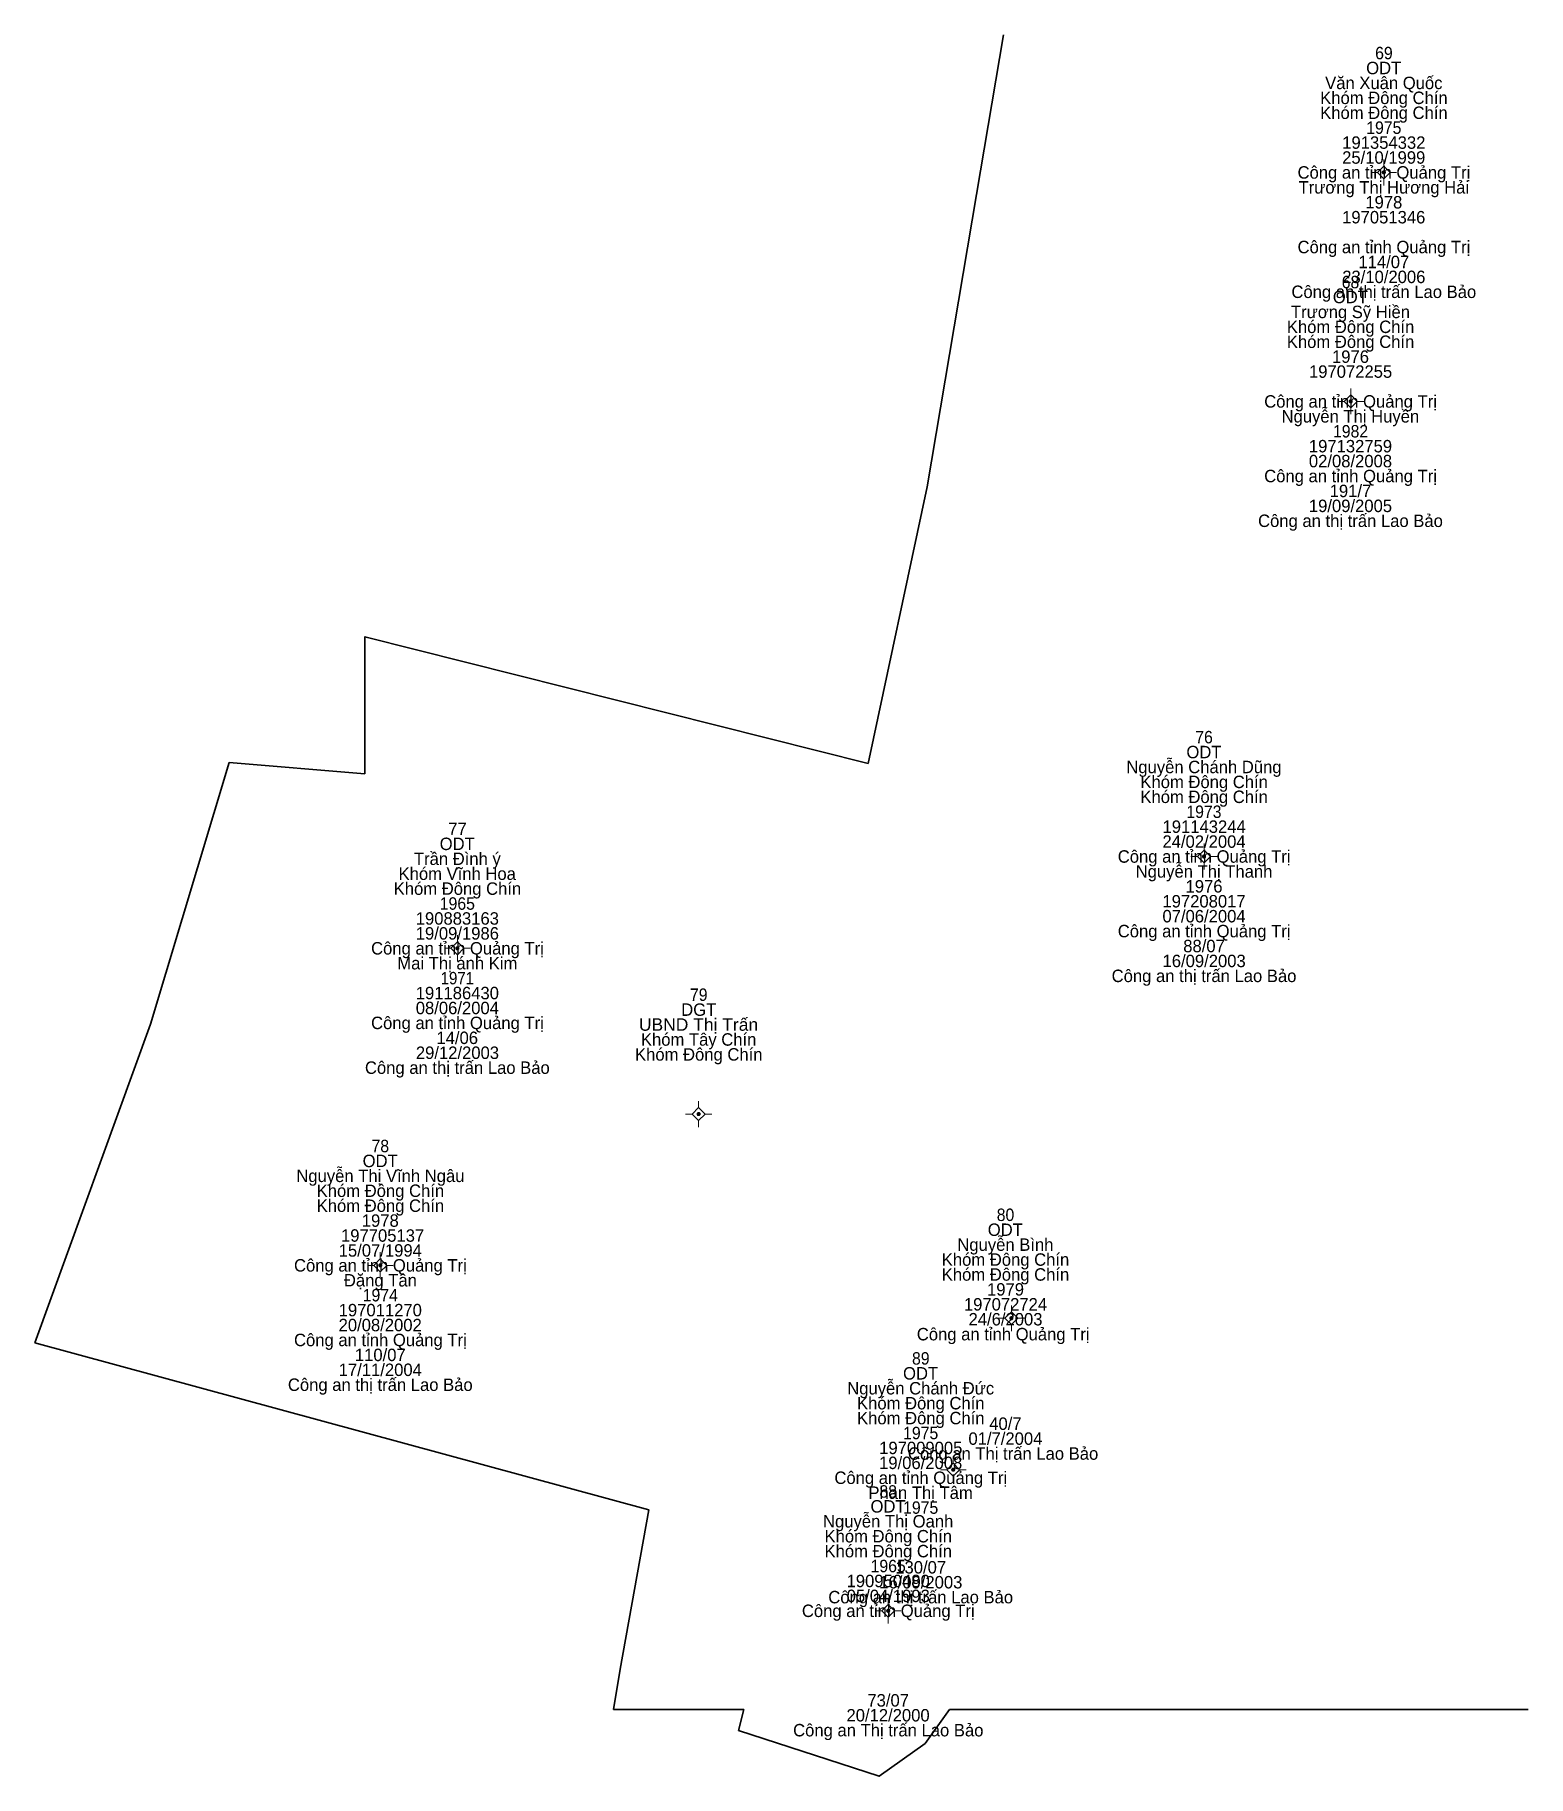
# Model space of a CAD drawing. Header units: metres. Extents: x 537984 to 538490, y 1837401 to 1838049.
# Drawn here: x 537984.1 to 538056.2, y 1837496.8 to 1837580.8 of the extents above; entities that cross this region are included whole.
import ezdxf
from ezdxf.enums import TextEntityAlignment as Align

# ---------------------------------------------------------------- set-up
doc = ezdxf.new("R2010")
doc.units = ezdxf.units.M
doc.header["$LTSCALE"] = 0.24
doc.linetypes.add('MEDIUM_DASHED', pattern=[4.5, 3, -1.5])
doc.layers.add('11', color=7, linetype='MEDIUM_DASHED', lineweight=13)
doc.layers.add('54', color=7, linetype='Continuous', lineweight=35)
doc.layers.add('15', color=7, linetype='Continuous')

msp = doc.modelspace()

# ---------------------------------------------------------------- texts
at = {"layer": '15'}
for s, width, p in [('69', 0.95, (538049.195, 1837579.63)), ('1975', 0.95, (538049.19, 1837576.03)), ('68', 0.95, (538047.58, 1837568.58)), ('1982', 0.95, (538047.585, 1837561.38)), ('76', 0.95, (538040.51, 1837546.62)), ('1973', 0.95, (538040.505, 1837543.02)), ('1965', 0.95, (538004.46, 1837538.59)), ('1971', 0.9, (538004.46, 1837534.99)), ('79', 0.95, (538016.115, 1837534.19)), ('UBND Thị Trấn', 1.05, (538016.105, 1837532.75)), ('78', 0.95, (538000.74, 1837526.89)), ('80', 0.95, (538030.925, 1837523.57)), ('1974', 0.95, (538000.74, 1837519.69)), ('89', 0.95, (538026.835, 1837516.64)), ('1975', 0.95, (538026.83, 1837513.04)), ('88', 0.95, (538025.26, 1837510.22)), ('1975', 0.95, (538026.83, 1837509.44)), ('1965', 0.95, (538025.26, 1837506.62))]:
    msp.add_text(s, height=0.6, dxfattribs=dict(at, width=width)).set_placement(p, align=Align.CENTER)
for s, p in [('ODT', (538049.185, 1837578.91)), ('Văn Xuân Quốc', (538049.19, 1837578.19)), ('Khóm Đông Chín', (538049.195, 1837577.47)), ('Khóm Đông Chín', (538049.195, 1837576.75)), ('191354332', (538049.19, 1837575.31)), ('25/10/1999', (538049.185, 1837574.59)), ('Công an tỉnh Quảng Trị', (538049.195, 1837573.87)), ('Trương Thị Hương Hải', (538049.19, 1837573.15)), ('197051346', (538049.185, 1837571.71)), ('1978', (538049.19, 1837572.43)), ('Công an tỉnh Quảng Trị', (538049.195, 1837570.27)), ('114/07', (538049.19, 1837569.55)), ('23/10/2006', (538049.19, 1837568.83)), ('Công an thị trấn Lao Bảo', (538049.19, 1837568.11)), ('ODT', (538047.575, 1837567.86)), ('Trương Sỹ Hiền', (538047.58, 1837567.14)), ('Khóm Đông Chín', (538047.585, 1837566.42)), ('Khóm Đông Chín', (538047.585, 1837565.7)), ('1976', (538047.58, 1837564.98)), ('197072255', (538047.585, 1837564.26)), ('Công an tỉnh Quảng Trị', (538047.585, 1837562.82)), ('Nguyễn Thị Huyền', (538047.575, 1837562.1)), ('02/08/2008', (538047.58, 1837559.94)), ('197132759', (538047.58, 1837560.66)), ('Công an tỉnh Quảng Trị', (538047.585, 1837559.22)), ('191/7', (538047.58, 1837558.5)), ('19/09/2005', (538047.58, 1837557.78)), ('Công an thị trấn Lao Bảo', (538047.58, 1837557.06)), ('ODT', (538040.505, 1837545.9)), ('Nguyễn Chánh Dũng', (538040.505, 1837545.18)), ('Khóm Đông Chín', (538040.515, 1837544.46)), ('Khóm Đông Chín', (538040.515, 1837543.74)), ('191143244', (538040.515, 1837542.3)), ('ODT', (538004.455, 1837541.47)), ('77', (538004.465, 1837542.19)), ('24/02/2004', (538040.51, 1837541.58)), ('Trần Đình ý', (538004.46, 1837540.75)), ('Công an tỉnh Quảng Trị', (538040.515, 1837540.86)), ('Khóm Vĩnh Hoa', (538004.455, 1837540.03)), ('Nguyễn Thị Thanh', (538040.51, 1837540.14)), ('Khóm Đông Chín', (538004.465, 1837539.31)), ('1976', (538040.51, 1837539.42)), ('197208017', (538040.51, 1837538.7)), ('190883163', (538004.46, 1837537.87)), ('Công an tỉnh Quảng Trị', (538040.515, 1837537.26)), ('07/06/2004', (538040.51, 1837537.98)), ('Công an tỉnh Quảng Trị', (538004.465, 1837536.43)), ('19/09/1986', (538004.46, 1837537.15)), ('88/07', (538040.51, 1837536.54)), ('Mai Thị ánh Kim', (538004.46, 1837535.71)), ('16/09/2003', (538040.515, 1837535.82)), ('Công an thị trấn Lao Bảo', (538040.51, 1837535.1)), ('191186430', (538004.46, 1837534.27)), ('08/06/2004', (538004.46, 1837533.55)), ('DGT', (538016.115, 1837533.47)), ('Công an tỉnh Quảng Trị', (538004.465, 1837532.83)), ('29/12/2003', (538004.465, 1837531.39)), ('14/06', (538004.455, 1837532.11)), ('Khóm Đông Chín', (538016.115, 1837531.31)), ('Khóm Tây Chín', (538016.11, 1837532.03)), ('Công an thị trấn Lao Bảo', (538004.46, 1837530.67)), ('Nguyễn Thị Vĩnh Ngâu', (538000.745, 1837525.45)), ('ODT', (538000.735, 1837526.17)), ('Khóm Đông Chín', (538000.745, 1837524.73)), ('Khóm Đông Chín', (538000.745, 1837524.01)), ('1978', (538000.74, 1837523.29)), (' 197705137', (538000.74, 1837522.57)), ('Nguyễn Bình', (538030.92, 1837522.13)), ('ODT', (538030.915, 1837522.85)), ('15/07/1994', (538000.74, 1837521.85)), ('Khóm Đông Chín', (538030.925, 1837521.41)), ('Công an tỉnh Quảng Trị', (538000.745, 1837521.13)), ('Đặng Tân', (538000.745, 1837520.41)), ('Khóm Đông Chín', (538030.925, 1837520.69)), ('1979', (538030.925, 1837519.97)), ('197011270', (538000.74, 1837518.97)), ('197072724', (538030.925, 1837519.25)), ('20/08/2002', (538000.735, 1837518.25)), ('Công an tỉnh Quảng Trị ', (538030.925, 1837517.81)), ('24/6/2003', (538030.925, 1837518.53)), ('Công an tỉnh Quảng Trị', (538000.745, 1837517.53)), ('110/07', (538000.74, 1837516.81)), ('Công an thị trấn Lao Bảo', (538000.74, 1837515.37)), ('17/11/2004', (538000.74, 1837516.09)), ('Nguyễn Chánh Đức', (538026.83, 1837515.2)), ('ODT', (538026.825, 1837515.92)), ('Khóm Đông Chín', (538026.835, 1837514.48)), ('Khóm Đông Chín', (538026.835, 1837513.76)), ('40/7', (538030.92, 1837513.49)), ('197009005', (538026.835, 1837512.32)), ('Công an Thị trấn Lao Bảo ', (538030.92, 1837512.05)), ('01/7/2004', (538030.92, 1837512.77)), ('19/06/2008', (538026.83, 1837511.6)), ('Công an tỉnh Quảng Trị', (538026.835, 1837510.88)), ('Phan Thị Tâm', (538026.825, 1837510.16)), ('ODT', (538025.255, 1837509.5)), ('Nguyễn Thị Oanh', (538025.26, 1837508.78)), ('Khóm Đông Chín', (538025.265, 1837508.06)), ('Khóm Đông Chín', (538025.265, 1837507.34)), ('130/07', (538026.83, 1837506.56)), ('190950480', (538025.26, 1837505.9)), ('16/09/2003', (538026.835, 1837505.84)), ('Công an tỉnh Quảng Trị', (538025.265, 1837504.46)), ('Công an thị trấn Lao Bảo', (538026.83, 1837505.12)), ('05/04/1993', (538025.265, 1837505.18)), ('20/12/2000', (538025.255, 1837499.42)), ('73/07', (538025.26, 1837500.14)), ('Công an Thị trấn Lao Bảo', (538025.265, 1837498.7))]:
    msp.add_text(s, height=0.6, dxfattribs=at).set_placement(p, align=Align.CENTER)

# ---------------------------------------------------------------- hatches: boundary and pattern name
at = {"layer": '11'}
for points in [[(538049.2649, 1837574.17, 1), (538049.1149, 1837574.17, 1)], [(538047.6649, 1837563.12, 1), (538047.5149, 1837563.12, 1)], [(538040.5849, 1837541.16, 1), (538040.4349, 1837541.16, 1)], [(538004.5349, 1837536.73, 1), (538004.3849, 1837536.73, 1)], [(538016.1849, 1837528.73, 1), (538016.0349, 1837528.73, 1)], [(538000.8149, 1837521.43, 1), (538000.6649, 1837521.43, 1)], [(538031.2849, 1837518.88, 1), (538031.1349, 1837518.88, 1)], [(538028.4749, 1837511.57, 1), (538028.3249, 1837511.57, 1)], [(538025.3349, 1837504.76, 1), (538025.1849, 1837504.76, 1)]]:
    msp.add_hatch(color=256, dxfattribs=at).paths.add_polyline_path(points)

# ---------------------------------------------------------------- linework, layer by layer
for p, q in [((538049.19, 1837574.8), (538049.19, 1837574.48)), ((538048.88, 1837574.17), (538048.56, 1837574.17)), ((538049.81, 1837574.17), (538049.5, 1837574.17)), ((538049.19, 1837573.86), (538049.19, 1837573.54)), ((538047.28, 1837563.12), (538046.96, 1837563.12)), ((538047.59, 1837563.74), (538047.59, 1837563.43)), ((538048.22, 1837563.12), (538047.9, 1837563.12)), ((538047.59, 1837562.81), (538047.59, 1837562.5)), ((538040.2, 1837541.16), (538039.88, 1837541.16)), ((538040.51, 1837541.78), (538040.51, 1837541.47)), ((538041.14, 1837541.16), (538040.82, 1837541.16)), ((538040.51, 1837540.85), (538040.51, 1837540.54)), ((538004.46, 1837537.36), (538004.46, 1837537.04)), ((538004.15, 1837536.73), (538003.84, 1837536.73)), ((538004.46, 1837536.42), (538004.46, 1837536.1)), ((538005.08, 1837536.73), (538004.77, 1837536.73)), ((538015.8, 1837528.73), (538015.48, 1837528.73)), ((538016.11, 1837529.36), (538016.11, 1837529.04)), ((538016.74, 1837528.73), (538016.42, 1837528.73)), ((538016.11, 1837528.42), (538016.11, 1837528.1)), ((538000.74, 1837522.06), (538000.74, 1837521.74)), ((538000.43, 1837521.43), (538000.12, 1837521.43)), ((538000.74, 1837521.12), (538000.74, 1837520.8)), ((538001.36, 1837521.43), (538001.05, 1837521.43)), ((538031.21, 1837519.5), (538031.21, 1837519.19)), ((538030.9, 1837518.88), (538030.58, 1837518.88)), ((538031.21, 1837518.57), (538031.21, 1837518.26)), ((538031.84, 1837518.88), (538031.52, 1837518.88)), ((538028.4, 1837512.2), (538028.4, 1837511.88)), ((538028.09, 1837511.57), (538027.78, 1837511.57)), ((538028.4, 1837511.26), (538028.4, 1837510.94)), ((538029.02, 1837511.57), (538028.71, 1837511.57)), ((538025.26, 1837505.38), (538025.26, 1837505.07)), ((538024.95, 1837504.76), (538024.64, 1837504.76)), ((538025.26, 1837504.45), (538025.26, 1837504.14)), ((538025.88, 1837504.76), (538025.57, 1837504.76))]:
    msp.add_line(p, q, dxfattribs=at)
for points in [[(538049.19, 1837574.48), (538048.88, 1837574.17), (538049.19, 1837573.86), (538049.5, 1837574.17)], [(538047.59, 1837563.43), (538047.28, 1837563.12), (538047.59, 1837562.81), (538047.9, 1837563.12)], [(538040.51, 1837541.47), (538040.2, 1837541.16), (538040.51, 1837540.85), (538040.82, 1837541.16)], [(538004.46, 1837537.04), (538004.15, 1837536.73), (538004.46, 1837536.42), (538004.77, 1837536.73)], [(538016.11, 1837529.04), (538015.8, 1837528.73), (538016.11, 1837528.42), (538016.42, 1837528.73)], [(538000.74, 1837521.74), (538000.43, 1837521.43), (538000.74, 1837521.12), (538001.05, 1837521.43)], [(538031.21, 1837519.19), (538030.9, 1837518.88), (538031.21, 1837518.57), (538031.52, 1837518.88)], [(538028.4, 1837511.88), (538028.09, 1837511.57), (538028.4, 1837511.26), (538028.71, 1837511.57)], [(538025.26, 1837505.07), (538024.95, 1837504.76), (538025.26, 1837504.45), (538025.57, 1837504.76)]]:
    msp.add_lwpolyline(points, close=True, dxfattribs=at)
for centre in [(538049.1899, 1837574.17), (538047.5899, 1837563.12), (538040.5099, 1837541.16), (538004.4599, 1837536.73), (538016.1099, 1837528.73), (538000.7399, 1837521.43), (538031.2099, 1837518.88), (538028.3999, 1837511.57), (538025.2599, 1837504.76)]:
    msp.add_circle(centre, 0.075, dxfattribs=at)
at = {"layer": '54'}
for p, q in [((538029.53, 1837573.11), (538030.83, 1837580.81)), ((538027.14, 1837559), (538029.53, 1837573.11)), ((538024.29, 1837545.64), (538027.14, 1837559)), ((537989.64, 1837533.07), (537993.44, 1837545.69)), ((537993.44, 1837545.69), (538000, 1837545.15)), ((537984.06, 1837517.69), (537989.64, 1837533.07)), ((537984.06, 1837517.69), (538013.7, 1837509.64)), ((538012.32, 1837501.94), (538013.7, 1837509.64)), ((538012, 1837500), (538012.32, 1837501.94)), ((538012, 1837500), (538018.29, 1837500)), ((538028.22, 1837500), (538056.16, 1837500))]:
    msp.add_line(p, q, dxfattribs=at)
for points in [[(538000, 1837545.15), (538000, 1837551.76), (538024.29, 1837545.64)], [(538028.22, 1837500), (538027.05, 1837498.36), (538024.82, 1837496.78), (538018.04, 1837498.99), (538018.29, 1837500)]]:
    msp.add_lwpolyline(points, dxfattribs=at)

msp.set_redraw_order([(e.dxf.handle, doc.entitydb.next_handle()) for e in msp.query("TEXT MTEXT ATTDEF DIMENSION ARC_DIMENSION")])  # texts and dimensions are drawn at this point

doc.saveas('drawing.dxf')
